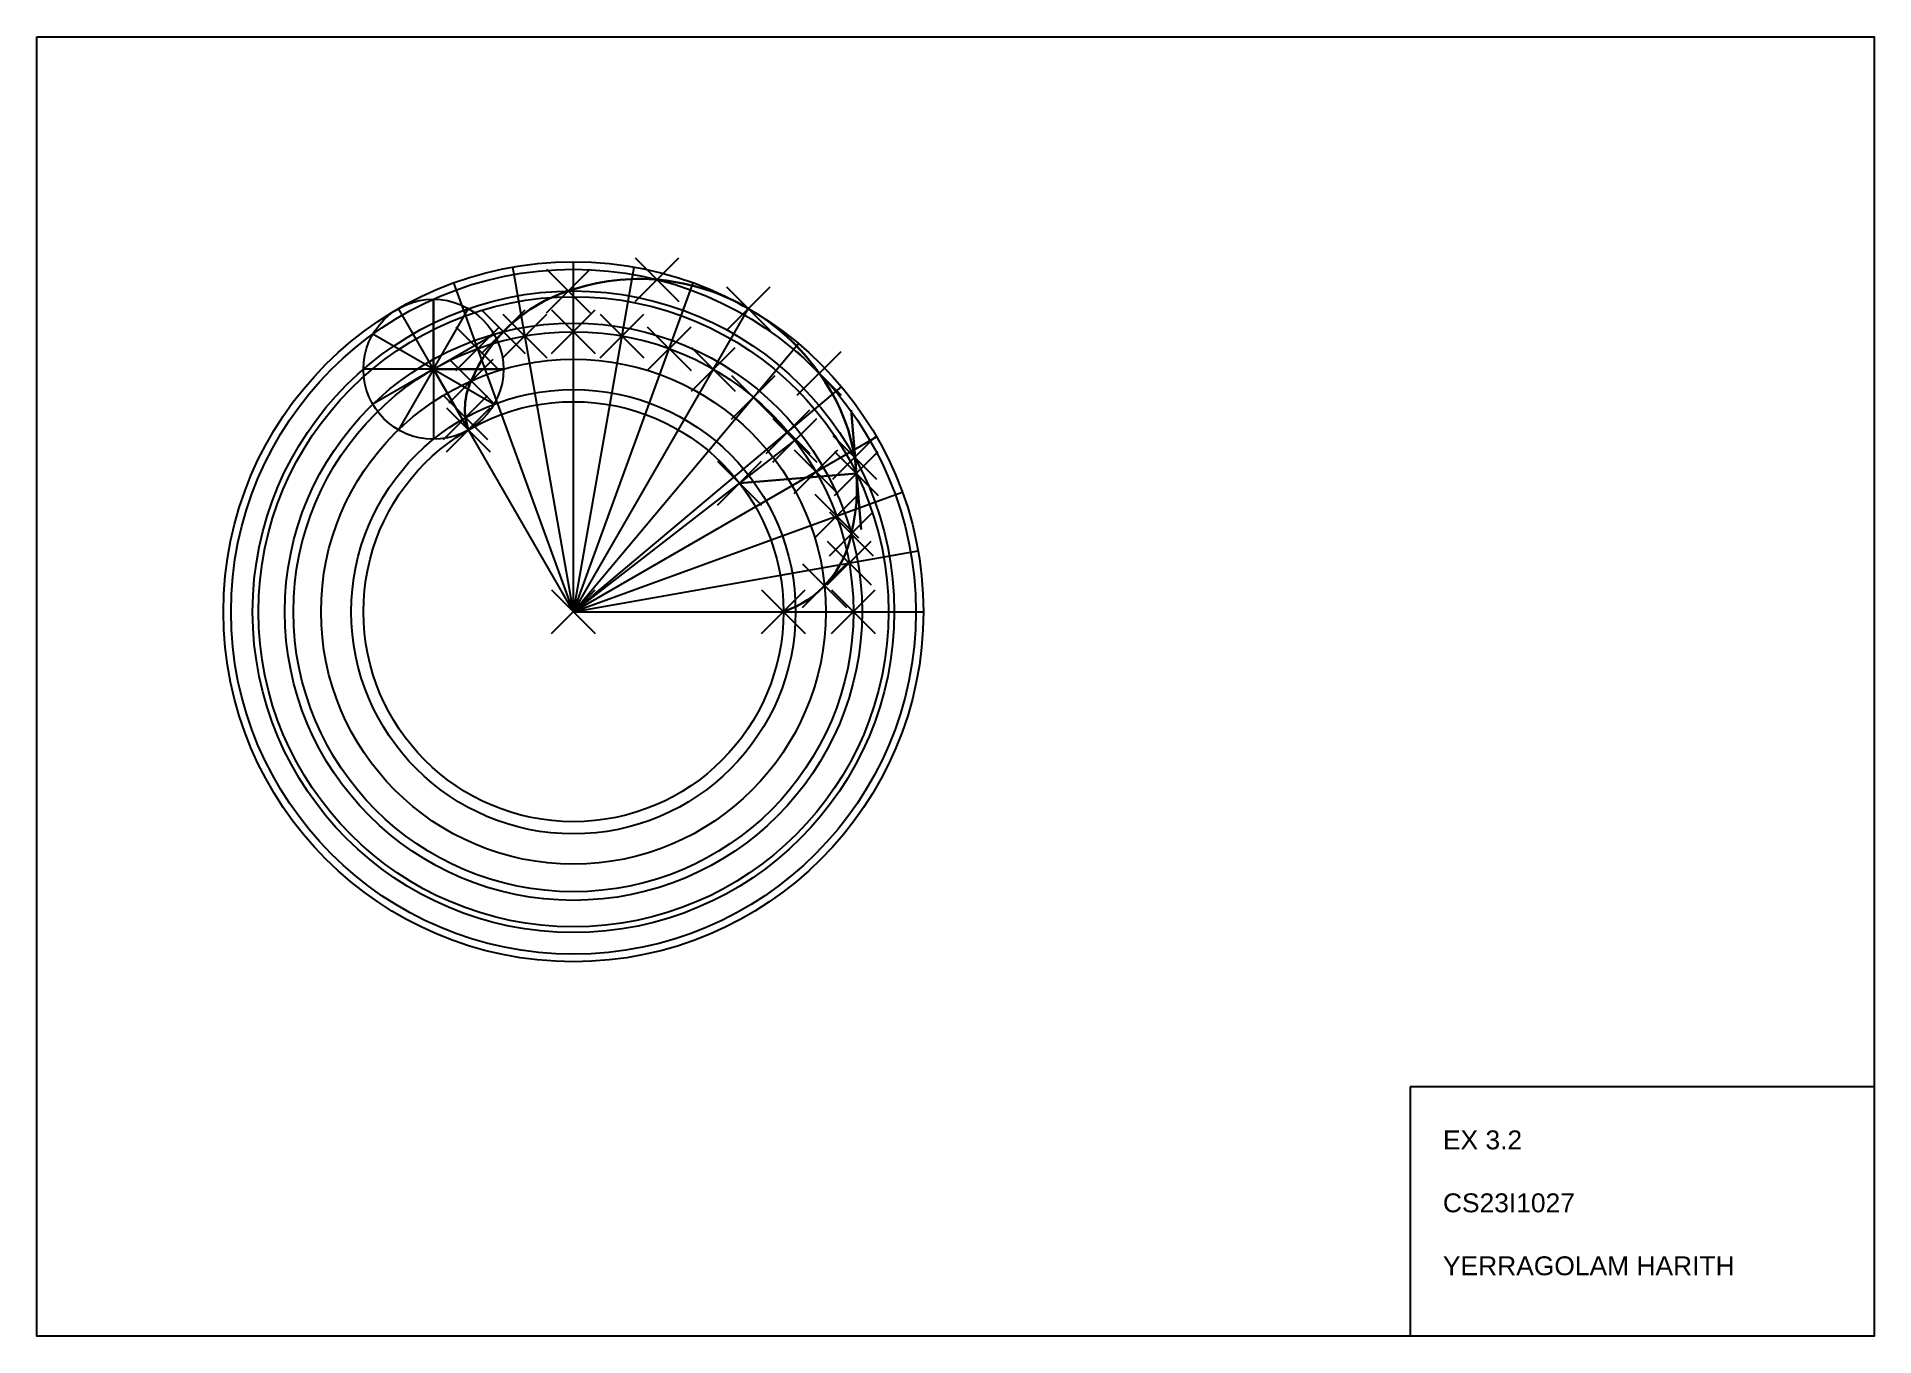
# Model space of a CAD drawing. Header units: millimetres. Extents: x 1766 to 3026, y 1554 to 1851.
# Drawn here: x 2185.9 to 2605.9, y 1554.4 to 1851.4 of the extents above; entities that cross this region are included whole.
import ezdxf

# ---------------------------------------------------------------- set-up
doc = ezdxf.new("R2010")
doc.units = ezdxf.units.MM
doc.header["$PDMODE"] = 3
doc.header["$PDSIZE"] = 5
doc.styles.get("Standard").update_dxf_attribs({"font": 'arial.ttf'})

msp = doc.modelspace()

# ---------------------------------------------------------------- texts
at = {"lineweight": -3, "insert": (2507.36, 1601.46), "char_height": 4.3167, "attachment_point": 1}
msp.add_mtext_dynamic_manual_height_columns('EX 3.2\\P\\PCS23I1027\\P\\PYERRAGOLAM HARITH', width=152.8242, gutter_width=21.58, heights=[0], dxfattribs=at)

# ---------------------------------------------------------------- linework, layer by layer
for p, q in [((2308.62, 1720.01), (2294.73, 1798.79)), ((2308.62, 1720.01), (2308.62, 1800.01)), ((2308.62, 1720.01), (2322.51, 1798.79)), ((2308.62, 1720.01), (2281.26, 1795.18)), ((2308.62, 1720.01), (2335.98, 1795.18)), ((2308.62, 1720.01), (2268.62, 1789.29)), ((2276.62, 1775.43), (2276.62, 1791.43)), ((2276.62, 1791.43), (2276.62, 1759.43)), ((2276.62, 1775.43), (2284.62, 1789.29)), ((2308.62, 1720.01), (2348.62, 1789.29)), ((2276.62, 1775.43), (2262.76, 1783.43)), ((2276.62, 1775.43), (2290.48, 1783.43)), ((2308.62, 1720.01), (2360.04, 1781.29)), ((2292.62, 1775.43), (2260.62, 1775.43)), ((2276.62, 1775.43), (2262.76, 1767.43)), ((2276.62, 1775.43), (2268.62, 1761.58)), ((2276.62, 1775.43), (2292.62, 1775.43)), ((2276.62, 1775.43), (2290.48, 1767.43)), ((2276.62, 1775.43), (2284.62, 1761.58)), ((2308.62, 1720.01), (2369.9, 1771.43)), ((2308.62, 1720.01), (2377.9, 1760.01)), ((2359.22, 1759.19), (2308.62, 1720.01)), ((2308.62, 1720.01), (2383.79, 1747.37)), ((2308.62, 1720.01), (2387.4, 1733.9)), ((2308.62, 1720.01), (2388.62, 1720.01))]:
    msp.add_line(p, q)
at = {"lineweight": 30}
for p, q in [((2374.37, 1738.83), (2372.12, 1766.04)), ((2346.57, 1749.4), (2373.31, 1751.61))]:
    msp.add_line(p, q, dxfattribs=at)
at = {"lineweight": -3}
for p, q in [((2605.95, 1611.44), (2499.84, 1611.44)), ((2499.84, 1611.44), (2499.84, 1554.42))]:
    msp.add_line(p, q, dxfattribs=at)
msp.add_lwpolyline([(2185.95, 1851.42), (2605.95, 1851.42), (2605.95, 1554.42), (2185.95, 1554.42)], close=True)
for centre, radius in [((2308.62, 1720.01), 80), ((2308.62, 1720.01), 78.27), ((2308.62, 1720.01), 73.32), ((2308.62, 1720.01), 72), ((2276.62, 1775.43), 16), ((2308.62, 1720.01), 65.97), ((2308.62, 1720.01), 64), ((2308.62, 1720.01), 57.69), ((2308.62, 1720.01), 50.78), ((2308.62, 1720.01), 48)]:
    msp.add_circle(centre, radius)
at = {"color": 85, "lineweight": 30, "true_color": 0x58ba48}
for centre, radius, start, end in [((2323.69, 1746.88), 49.19, 59.5601, 109.2506), ((2318.72, 1758.88), 36.23, 108.0752, 157.4882), ((2323.17, 1745.2), 50.91, 35.1442, 60), ((2298.65, 1766.39), 14.83, 154.6052, 198.9427), ((2329.63, 1748.39), 43.8, 346.0412, 36.6038), ((2349.2, 1742.14), 23.34, 288.5387, 349.3445)]:
    msp.add_arc(centre, radius, start, end, dxfattribs=at)
for p in [(2307.48, 1793.32), (2327.73, 1795.91), (2348.62, 1789.29), (2286.73, 1780.15), (2292.62, 1784.01), (2297.51, 1783.04), (2308.62, 1784.01), (2319.73, 1783.04), (2330.51, 1780.15), (2285.25, 1772.75), (2340.62, 1775.43), (2364.79, 1774.51), (2349.76, 1769.03), (2283.95, 1764.39), (2284.62, 1761.58), (2357.65, 1761.15), (2359.22, 1759.19), (2372.88, 1755.31), (2364.04, 1752.01), (2373.31, 1751.61), (2346.57, 1749.4), (2368.76, 1741.9), (2372.14, 1737.82), (2371.65, 1731.12), (2366, 1725.94), (2308.62, 1720.01), (2356.62, 1720.01), (2372.62, 1720.01)]:
    msp.add_point(p)

msp.set_redraw_order([(e.dxf.handle, doc.entitydb.next_handle()) for e in msp.query("TEXT MTEXT ATTDEF DIMENSION ARC_DIMENSION")])  # texts and dimensions are drawn at this point

doc.saveas('drawing.dxf')
